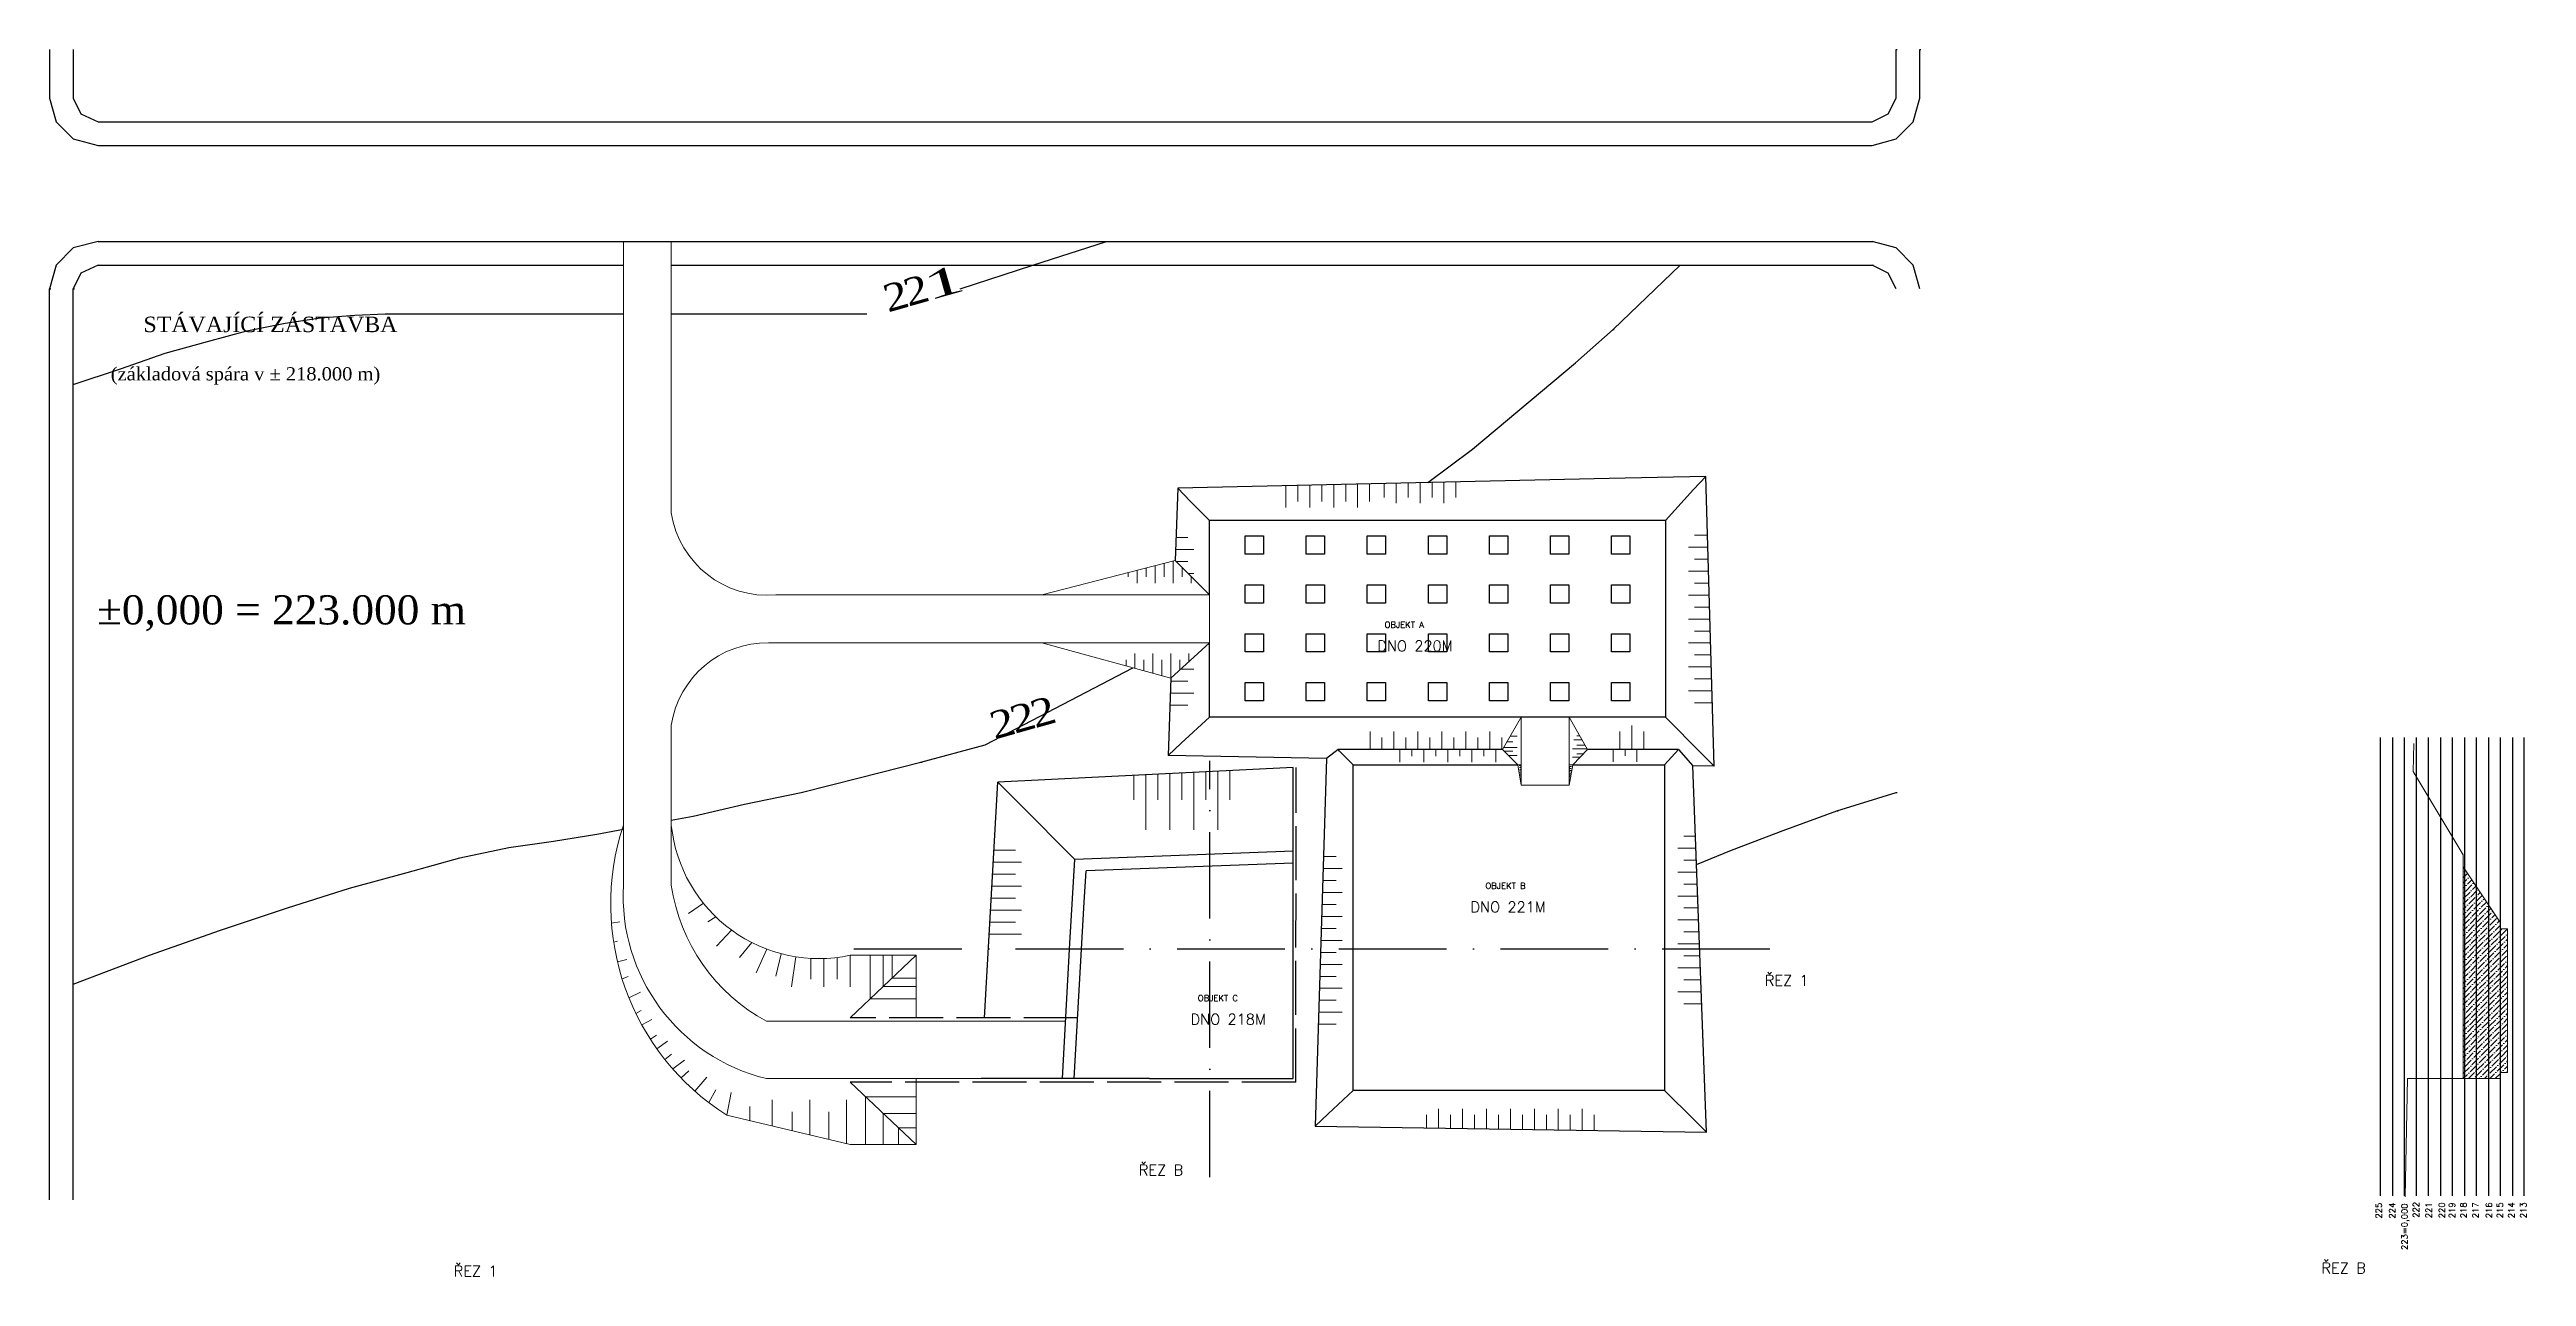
# Model space of a CAD drawing. Header units: millimetres. Extents: x -3518363 to 3223740, y -1530229 to 774657.
# Drawn here: x 968586 to 1175481, y -185893 to -83431 of the extents above; entities that cross this region are included whole.
import ezdxf

# ---------------------------------------------------------------- set-up
doc = ezdxf.new("R2010")
doc.units = ezdxf.units.MM
doc.header["$LTSCALE"] = 15
doc.header["$MEASUREMENT"] = 0
doc.linetypes.add('ACAD_ISO02W100', pattern=[15, 12, -3])
doc.linetypes.add('ACAD_ISO10W100', pattern=[18, 12, -3, 0, -3])
doc.layers.get('0').update_dxf_attribs({"linetype": 'CONTINUOUS'})
for name, color, linetype, lineweight in [('cesty', 7, 'CONTINUOUS', 15), ('HS', 90, 'ACAD_ISO10W100', 15), ('pažení', 220, 'ACAD_ISO02W100', 30), ('texty', 255, 'CONTINUOUS', 15), ('ŘEZ', 11, 'ACAD_ISO10W100', 15)]:
    doc.layers.add(name, color=color, linetype=linetype, lineweight=lineweight)
for name, color, linetype in [('obj 1 patky', 130, 'CONTINUOUS'), ('objekt 1', 40, 'CONTINUOUS'), ('objekt 2', 70, 'CONTINUOUS'), ('objekt 3', 150, 'CONTINUOUS'), ('ŘEZ bílá', 251, 'ACAD_ISO10W100'), ('ŘEZ čerch', 10, 'ACAD_ISO10W100')]:
    doc.layers.add(name, color=color, linetype=linetype)
doc.layers.add('svahovaní', color=7, linetype='CONTINUOUS', lineweight=15, true_color=0xe3331c)
doc.styles.add('romans', font='romans.shx')
doc.styles.add('TIMESNEWROMAN', font='times.ttf')

msp = doc.modelspace()

# ---------------------------------------------------------------- texts
at = {"char_height": 2289.8356, "attachment_point": 7, "rotation": 15.80019522, "style": 'TIMESNEWROMAN'}
for s, insert, width in [('\\W1.16;2', (1038618.55, -105394.654), 3047.34523), ('\\W1.16;2', (1040315.91, -104905.964), 3047.34523), ('\\W1.95;1', (1041987.631, -104417.17), 3945.50577), ('\\W1.16;2', (1047516.913, -141066.202), 3047.34523), ('\\W1.16;2', (1049214.234, -140577.486), 3047.34523), ('\\W1.16;2', (1050911.633, -140114.67), 3047.34523)]:
    msp.add_mtext(s, dxfattribs=dict(at, insert=insert, width=width))
at = {"attachment_point": 7, "style": 'TIMESNEWROMAN'}
for s, insert, char_height, width in [('\\W1.02;STÁVAJÍCÍ\\~ZÁSTAVBA', (976432.817, -107060.497), 1293.94102, 21321.5671), ('{\\W1.03;(základová\\~spára\\~v\\~±\\~218.000\\~m)}', (973701.401, -111419.138), 1099.86018, 22340.96115), ('{\\W1.03;±\\fTimes New Roman|b0|i0|c238|p18;0,000 =\\fTimes New Roman|b0|i0|c0|p18;\\~2\\fTimes New Roman|b0|i0|c238|p18;23\\fTimes New Roman|b0|i0|c0|p18;.000\\~m}', (972546.899, -132012.778), 2433.709411, 49434.83592)]:
    msp.add_mtext(s, dxfattribs=dict(at, insert=insert, char_height=char_height, width=width))
at = {"layer": 'texty', "ltscale": 20, "extrusion": (1.93959e-16, -3.39308e-16, -1), "style": 'romans', "text_generation_flag": 2}
for s, height, p in [('OBJEKT A', 514.897, (-1080102.254, -131725.96)), ('DNO 220M', 890.0917, (-1079493.376, -133683.393)), ('OBJEKT B', 514.897, (-1088523.376, -153525.96)), ('DNO 221M', 890.0917, (-1087273.376, -155483.393)), ('ŘEZ 1', 890.0917, (-1111861.185, -161613.393)), ('OBJEKT C', 514.897, (-1064502.254, -162905.96)), ('DNO 218M', 890.0917, (-1063893.376, -164863.393)), ('ŘEZ B', 890.0917, (-1059571.185, -177453.393)), ('ŘEZ 1', 890.0917, (-1002341.185, -185893.393)), ('ŘEZ B', 890.0917, (-1158361.185, -185633.393))]:
    msp.add_text(s, height=height, dxfattribs=at).set_placement(p)
for s, p in [('225', (-1163401.185, -181063.393)), ('224', (-1164521.185, -181063.393)), ('223=0,000', (-1165551.185, -183683.393)), ('222', (-1166511.185, -180993.393)), ('221', (-1167571.185, -181033.393)), ('220', (-1168671.185, -181033.393)), ('219', (-1169521.185, -181033.393)), ('218', (-1170481.185, -181033.393)), ('217', (-1171481.185, -181033.393)), ('216', (-1172601.185, -181033.393)), ('215', (-1173521.185, -181033.393)), ('214', (-1174481.185, -181033.393)), ('213', (-1175481.185, -181033.393))]:
    msp.add_text(s, height=514.897, rotation=270, dxfattribs=at).set_placement(p)

# ---------------------------------------------------------------- hatches: boundary and pattern name
at = {"layer": 'HS', "linetype": 'ByBlock', "extrusion": (1.93959e-16, -3.39308e-16, -1)}
h = msp.add_hatch(dxfattribs=at)
h.set_pattern_fill('ANSI36', color=256, scale=2500)
h.set_pattern_definition([(315, (17781.2, 81156.6), (607.66989, -165.72815), [781.25, -156.25, 0, -156.25])])
h.paths.add_polyline_path([(-1170194.642, -169373.648), (-1170193.185, -151673.393), (-1170301.185, -151836.713), (-1170301.185, -169373.64)])
h.paths.add_polyline_path([(-1170301.185, -169373.64), (-1170301.185, -151836.713), (-1171301.185, -153348.94), (-1171301.185, -169373.557)])
h.paths.add_polyline_path([(-1171301.185, -169373.557), (-1171301.185, -153348.94), (-1172301.185, -154861.166), (-1172301.185, -169373.475)])
h.paths.add_polyline_path([(-1172301.185, -169373.475), (-1172301.185, -154861.166), (-1173301.185, -156373.393), (-1173301.185, -169373.393)])
h.paths.add_polyline_path([(-1173301.185, -168873.393), (-1173301.185, -156873.393), (-1173901.185, -156873.393), (-1173901.185, -168873.393)])

# ---------------------------------------------------------------- linework, layer by layer
for p, q in [((972649.777, -99453.744), (1120944.495, -99453.744)), ((972649.777, -101434.091), (1016523.376, -101434.091)), ((1020523.376, -101434.091), (1095523.376, -101434.091)), ((1095523.376, -101434.091), (1120944.495, -101434.091)), ((1034657.856, -105497.656), (1036843.958, -105497.656))]:
    msp.add_line(p, q)
at = {"elevation": 0}
for points in [[(968586.205, -83430.916), (968586.205, -87494.482), (969126.298, -89474.829), (970566.552, -90889.359), (972649.777, -91455.176), (1120841.624, -91455.176), (1122821.971, -90889.359), (1124262.232, -89474.829), (1124802.318, -87494.482), (1124802.318, -83430.916), (1124905.202, -83430.916)], [(970566.552, -83430.916), (970566.552, -87494.482), (971209.522, -88806.14), (972649.777, -89474.829), (1120841.624, -89474.829), (1122153.283, -88806.14), (1122821.971, -87494.482), (1122821.971, -83430.916), (1122924.855, -83430.916)], [(972649.777, -99453.744), (970566.552, -99993.843), (969126.298, -101434.091), (968586.205, -103414.438), (968689.076, -103414.438)], [(1044662.476, -103414.438), (1050706.388, -101434.091), (1056863.515, -99453.744)], [(1124802.318, -103414.438), (1124262.232, -101434.091), (1122821.971, -99993.843), (1120841.624, -99453.744), (1120944.495, -99453.744)], [(968586.205, -179490.702), (968586.205, -103414.438), (968689.076, -103414.438)], [(972649.777, -101434.091), (971209.522, -102102.779), (970566.552, -103414.438), (970669.43, -103414.438)], [(970566.552, -179490.702), (970566.552, -103414.438), (970669.43, -103414.438)], [(1099186.381, -106809.315), (1104793.079, -101434.091), (1104895.963, -101434.091)], [(1122821.971, -103414.438), (1122153.283, -102102.779), (1120841.624, -101434.091), (1120944.495, -101434.091)], [(970566.552, -111412.98), (974527.253, -110101.321), (978256.48, -108789.662), (981779.959, -107812.361), (985071.965, -106912.186), (988261.1, -106269.216), (991218.762, -105832.014), (994073.553, -105600.527), (996619.717, -105497.656), (1016523.376, -105497.656)], [(1020523.376, -105497.656), (1034760.727, -105497.656)], [(1096052.429, -109596.592), (1099186.381, -106809.315), (1099289.252, -106809.315)], [(1083702.061, -119596.511), (1087432.874, -116813.948), (1096052.429, -109596.592)], [(1041370.47, -142944.253), (1046745.694, -141504.006), (1059063.651, -135060.689)], [(1020523.376, -147781.197), (1022338.538, -147445.047), (1026633.583, -146442.028), (1031365.837, -145464.7), (1036200.988, -144255.912), (1041370.47, -142944.253), (1041473.341, -142944.253)], [(1117883.962, -147007.845), (1122821.971, -145464.7), (1122924.855, -145464.7)], [(970566.552, -161487.528), (976944.822, -159069.965), (982860.145, -156986.734), (988466.849, -155109.258), (993636.331, -153463.268), (998471.469, -152151.609), (1002869.391, -150942.821), (1006958.681, -150068.365), (1010687.909, -149528.265), (1014314.265, -148962.474), (1016523.376, -148535.382)], [(1106154.265, -151488.239), (1109088.117, -150299.851), (1113383.168, -148653.835), (1117883.962, -147007.845), (1117986.833, -147007.845)]]:
    msp.add_lwpolyline(points, dxfattribs=at)
at = {"layer": 'cesty', "linetype": 'ByBlock', "extrusion": (1.93959e-16, -3.39308e-16, -1)}
for p, q in [((1016523.376, -148213.393), (1016523.376, -99453.744)), ((1020523.376, -122134.723), (1020523.376, -99453.744)), ((1091523.376, -122773.393), (1093523.376, -122773.393)), ((1093523.376, -122773.393), (1095523.376, -122773.393)), ((1062604.217, -126104.233), (1051473.376, -128973.393)), ((1065473.376, -128973.393), (1062604.217, -126104.233)), ((1051473.376, -128973.393), (1029241.743, -128973.393)), ((1065473.376, -128973.393), (1051473.376, -128973.393)), ((1065473.376, -128973.393), (1065473.376, -132973.393)), ((1051473.376, -132973.393), (1028633.376, -132973.393)), ((1051473.376, -132973.393), (1065473.376, -132973.393)), ((1062253.444, -135937.87), (1051473.376, -132973.393)), ((1065473.376, -132973.393), (1062253.444, -135937.87)), ((1020523.376, -148213.393), (1020523.376, -139842.063)), ((1089958.758, -141884.061), (1091523.376, -139173.393)), ((1093523.376, -139173.393), (1091523.376, -139173.393)), ((1091523.376, -139173.393), (1091523.376, -144873.393)), ((1095523.376, -139173.393), (1093523.376, -139173.393)), ((1095523.376, -144873.393), (1095523.376, -139173.393)), ((1097043.267, -141884.061), (1095523.376, -139173.393)), ((1091233.376, -143173.393), (1089958.758, -141884.061)), ((1095813.376, -143173.393), (1097043.267, -141884.061)), ((1091233.376, -143173.393), (1091523.376, -144873.393)), ((1091233.376, -143173.393), (1091523.376, -143173.393)), ((1095813.376, -143173.393), (1095523.376, -144873.393)), ((1095813.376, -143173.393), (1095523.376, -143173.393)), ((1091523.376, -144873.393), (1095523.376, -144873.393)), ((1016523.376, -153213.393), (1016523.376, -148213.393)), ((1020523.376, -153213.393), (1020523.376, -148213.393)), ((1035473.376, -159073.393), (1040973.376, -159073.393)), ((1040973.376, -159073.393), (1035473.376, -164283.393)), ((1040973.376, -159073.393), (1040973.376, -164283.393)), ((1053457.006, -164573.393), (1028473.376, -164573.393)), ((1048903.376, -169373.393), (1028473.376, -169373.393)), ((1040973.376, -174873.393), (1040973.376, -169373.393)), ((1040973.376, -174873.393), (1035473.376, -169673.393)), ((1035473.376, -174873.393), (1025152.169, -172425.5)), ((1035473.376, -174873.393), (1040973.376, -174873.393))]:
    msp.add_line(p, q, dxfattribs=at)
for centre, radius, start, end in [((-1028538.376, -120893.393), 8110.556, 265.02492317, 351.19621357), ((-1028538.376, -141083.393), 8110.556, 8.80378643, 90.67112825), ((-1036346.617, -154792.351), 20886.445, 302.40952397, 18.36002891), ((-1032861.822, -146948.318), 12403.131, 257.8450583, 354.14585679), ((-1032207.524, -154113.67), 15709.964, 283.75041491, 3.28520099), ((-1035793.491, -150988.801), 15431.306, 298.31819504, 351.71130566)]:
    msp.add_arc(centre, radius, start, end, dxfattribs=at)
at = {"layer": 'HS', "linetype": 'ByBlock', "extrusion": (1.93959e-16, -3.39308e-16, -1)}
msp.add_line((1170193.185, -151673.393), (1170194.642, -169373.648), dxfattribs=at)
at = {"layer": 'obj 1 patky', "extrusion": (1.93959e-16, -3.39308e-16, -1)}
for points in [[(-1069988.376, -124053.393), (-1069988.376, -125583.393), (-1068458.376, -125583.393), (-1068458.376, -124053.393)], [(-1075088.376, -124053.393), (-1075088.376, -125583.393), (-1073558.376, -125583.393), (-1073558.376, -124053.393)], [(-1080188.376, -124053.393), (-1080188.376, -125583.393), (-1078658.376, -125583.393), (-1078658.376, -124053.393)], [(-1080188.376, -124053.393), (-1080188.376, -125583.393), (-1078658.376, -125583.393), (-1078658.376, -124053.393)], [(-1085288.376, -124053.393), (-1085288.376, -125583.393), (-1083758.376, -125583.393), (-1083758.376, -124053.393)], [(-1085288.376, -124053.393), (-1085288.376, -125583.393), (-1083758.376, -125583.393), (-1083758.376, -124053.393)], [(-1090388.376, -124053.393), (-1090388.376, -125583.393), (-1088858.376, -125583.393), (-1088858.376, -124053.393)], [(-1090388.376, -124053.393), (-1090388.376, -125583.393), (-1088858.376, -125583.393), (-1088858.376, -124053.393)], [(-1095488.376, -124053.393), (-1095488.376, -125583.393), (-1093958.376, -125583.393), (-1093958.376, -124053.393)], [(-1095488.376, -124053.393), (-1095488.376, -125583.393), (-1093958.376, -125583.393), (-1093958.376, -124053.393)], [(-1100588.376, -124053.393), (-1100588.376, -125583.393), (-1099058.376, -125583.393), (-1099058.376, -124053.393)], [(-1100588.376, -124053.393), (-1100588.376, -125583.393), (-1099058.376, -125583.393), (-1099058.376, -124053.393)], [(-1069988.376, -128133.393), (-1069988.376, -129663.393), (-1068458.376, -129663.393), (-1068458.376, -128133.393)], [(-1075088.376, -128133.393), (-1075088.376, -129663.393), (-1073558.376, -129663.393), (-1073558.376, -128133.393)], [(-1080188.376, -128133.393), (-1080188.376, -129663.393), (-1078658.376, -129663.393), (-1078658.376, -128133.393)], [(-1080188.376, -128133.393), (-1080188.376, -129663.393), (-1078658.376, -129663.393), (-1078658.376, -128133.393)], [(-1085288.376, -128133.393), (-1085288.376, -129663.393), (-1083758.376, -129663.393), (-1083758.376, -128133.393)], [(-1085288.376, -128133.393), (-1085288.376, -129663.393), (-1083758.376, -129663.393), (-1083758.376, -128133.393)], [(-1090388.376, -128133.393), (-1090388.376, -129663.393), (-1088858.376, -129663.393), (-1088858.376, -128133.393)], [(-1090388.376, -128133.393), (-1090388.376, -129663.393), (-1088858.376, -129663.393), (-1088858.376, -128133.393)], [(-1095488.376, -128133.393), (-1095488.376, -129663.393), (-1093958.376, -129663.393), (-1093958.376, -128133.393)], [(-1095488.376, -128133.393), (-1095488.376, -129663.393), (-1093958.376, -129663.393), (-1093958.376, -128133.393)], [(-1100588.376, -128133.393), (-1100588.376, -129663.393), (-1099058.376, -129663.393), (-1099058.376, -128133.393)], [(-1069988.376, -132213.393), (-1069988.376, -133743.393), (-1068458.376, -133743.393), (-1068458.376, -132213.393)], [(-1075088.376, -132213.393), (-1075088.376, -133743.393), (-1073558.376, -133743.393), (-1073558.376, -132213.393)], [(-1080188.376, -132213.393), (-1080188.376, -133743.393), (-1078658.376, -133743.393), (-1078658.376, -132213.393)], [(-1080188.376, -132213.393), (-1080188.376, -133743.393), (-1078658.376, -133743.393), (-1078658.376, -132213.393)], [(-1085288.376, -132213.393), (-1085288.376, -133743.393), (-1083758.376, -133743.393), (-1083758.376, -132213.393)], [(-1085288.376, -132213.393), (-1085288.376, -133743.393), (-1083758.376, -133743.393), (-1083758.376, -132213.393)], [(-1090388.376, -132213.393), (-1090388.376, -133743.393), (-1088858.376, -133743.393), (-1088858.376, -132213.393)], [(-1090388.376, -132213.393), (-1090388.376, -133743.393), (-1088858.376, -133743.393), (-1088858.376, -132213.393)], [(-1095488.376, -132213.393), (-1095488.376, -133743.393), (-1093958.376, -133743.393), (-1093958.376, -132213.393)], [(-1095488.376, -132213.393), (-1095488.376, -133743.393), (-1093958.376, -133743.393), (-1093958.376, -132213.393)], [(-1100588.376, -132213.393), (-1100588.376, -133743.393), (-1099058.376, -133743.393), (-1099058.376, -132213.393)], [(-1069988.376, -136293.393), (-1069988.376, -137823.393), (-1068458.376, -137823.393), (-1068458.376, -136293.393)], [(-1075088.376, -136293.393), (-1075088.376, -137823.393), (-1073558.376, -137823.393), (-1073558.376, -136293.393)], [(-1080188.376, -136293.393), (-1080188.376, -137823.393), (-1078658.376, -137823.393), (-1078658.376, -136293.393)], [(-1080188.376, -136293.393), (-1080188.376, -137823.393), (-1078658.376, -137823.393), (-1078658.376, -136293.393)], [(-1085288.376, -136293.393), (-1085288.376, -137823.393), (-1083758.376, -137823.393), (-1083758.376, -136293.393)], [(-1085288.376, -136293.393), (-1085288.376, -137823.393), (-1083758.376, -137823.393), (-1083758.376, -136293.393)], [(-1090388.376, -136293.393), (-1090388.376, -137823.393), (-1088858.376, -137823.393), (-1088858.376, -136293.393)], [(-1090388.376, -136293.393), (-1090388.376, -137823.393), (-1088858.376, -137823.393), (-1088858.376, -136293.393)], [(-1095488.376, -136293.393), (-1095488.376, -137823.393), (-1093958.376, -137823.393), (-1093958.376, -136293.393)], [(-1095488.376, -136293.393), (-1095488.376, -137823.393), (-1093958.376, -137823.393), (-1093958.376, -136293.393)], [(-1100588.376, -136293.393), (-1100588.376, -137823.393), (-1099058.376, -137823.393), (-1099058.376, -136293.393)]]:
    msp.add_lwpolyline(points, close=True, dxfattribs=at)
at = {"layer": 'objekt 1', "linetype": 'ByBlock', "extrusion": (1.93959e-16, -3.39308e-16, -1)}
for p, q in [((1098855.572, -119256.672), (1062819.646, -120064.83)), ((1106924.565, -119075.713), (1098855.572, -119256.672)), ((1105892.856, -120164.555), (1106924.565, -119075.713)), ((1107634.518, -143282.857), (1106924.565, -119075.713)), ((1062819.646, -120064.83), (1062604.217, -126104.233)), ((1063872.377, -121133.36), (1062819.646, -120064.83)), ((1062253.444, -135937.87), (1062023.827, -142375.03)), ((1063114.434, -141345.187), (1062023.827, -142375.03)), ((1075242.373, -142638.13), (1062023.827, -142375.03)), ((1076210.169, -141884.061), (1075242.373, -142638.13)), ((1089958.758, -141884.061), (1076210.169, -141884.061)), ((1104657.164, -141884.061), (1097043.267, -141884.061)), ((1104657.164, -141884.061), (1105847.787, -143247.294)), ((1106568.535, -142227.547), (1107634.518, -143282.857)), ((1107634.518, -143282.857), (1105847.787, -143247.294))]:
    msp.add_line(p, q, dxfattribs=at)
at = {"layer": 'objekt 1', "extrusion": (1.93959e-16, -3.39308e-16, -1)}
for p, q in [((1065473.376, -122773.393), (1063872.377, -121133.36)), ((1103573.376, -122773.393), (1105892.856, -120164.555)), ((1103573.376, -122773.393), (1065473.376, -122773.393)), ((1065473.376, -128973.393), (1065473.376, -122773.393)), ((1103573.376, -122773.393), (1103573.376, -139173.393)), ((1065473.376, -139173.393), (1065473.376, -132973.393)), ((1065473.376, -139173.393), (1063114.434, -141345.187)), ((1091523.376, -139173.393), (1065473.376, -139173.393)), ((1103573.376, -139173.393), (1091523.376, -139173.393)), ((1103573.376, -139173.393), (1106568.535, -142227.547))]:
    msp.add_line(p, q, dxfattribs=at)
at = {"layer": 'objekt 2', "linetype": 'ByBlock', "extrusion": (1.93959e-16, -3.39308e-16, -1)}
for p, q in [((1075242.373, -142638.13), (1074312.207, -173345.724)), ((1076347.864, -142023.346), (1076210.169, -141884.061)), ((1106985.342, -173835.228), (1105847.787, -143247.294)), ((1075397.2, -172309.968), (1074312.207, -173345.724)), ((1074312.207, -173345.724), (1106985.342, -173835.228)), ((1105918.773, -172780.509), (1106985.342, -173835.228))]:
    msp.add_line(p, q, dxfattribs=at)
at = {"layer": 'objekt 2', "extrusion": (1.93959e-16, -3.39308e-16, -1)}
for p, q in [((1077473.376, -143173.393), (1076347.864, -142023.346)), ((1103473.376, -143173.393), (1104657.164, -141884.061)), ((1077473.376, -170373.393), (1077473.376, -143173.393)), ((1077473.376, -143173.393), (1091233.376, -143173.393)), ((1095813.376, -143173.393), (1103473.376, -143173.393)), ((1103473.376, -143173.393), (1103473.376, -170373.393)), ((1077473.376, -170373.393), (1075397.2, -172309.968)), ((1103473.376, -170373.393), (1077473.376, -170373.393)), ((1103473.376, -170373.393), (1105918.773, -172780.509))]:
    msp.add_line(p, q, dxfattribs=at)
at = {"layer": 'objekt 3', "linetype": 'ByBlock', "extrusion": (1.93959e-16, -3.39308e-16, -1)}
for p, q in [((1046690.705, -164283.393), (1047801.612, -144603.786)), ((1072473.376, -143393.393), (1047801.612, -144603.786)), ((1048505.994, -145313.607), (1047801.612, -144603.786)), ((1072473.376, -144393.393), (1072473.376, -143393.393)), ((1072473.376, -145893.393), (1072473.376, -144393.393)), ((1049562.568, -146378.338), (1048505.994, -145313.607)), ((1072473.376, -150373.393), (1054219.215, -151070.941)), ((1053824.172, -158069.083), (1054219.215, -151070.941)), ((1055017.972, -154635.935), (1055165.391, -152024.423)), ((1072473.376, -151373.393), (1055165.391, -152024.423)), ((1054186.047, -169373.393), (1055017.972, -154635.935)), ((1053186.047, -169373.393), (1053824.172, -158069.083)), ((1048903.376, -169373.393), (1046403.376, -169373.393))]:
    msp.add_line(p, q, dxfattribs=at)
at = {"layer": 'objekt 3', "extrusion": (1.93959e-16, -3.39308e-16, -1)}
for p, q in [((1054219.215, -151070.941), (1049562.568, -146378.338)), ((1072473.376, -157373.393), (1072473.376, -145893.393)), ((1072473.376, -169373.393), (1072473.376, -157373.393)), ((1060473.376, -169373.393), (1048903.376, -169373.393)), ((1060473.376, -169373.393), (1072473.376, -169373.393))]:
    msp.add_line(p, q, dxfattribs=at)
at = {"layer": 'pažení', "linetype": 'ACAD_ISO02W100', "lineweight": -2, "ltscale": 25, "extrusion": (1.93959e-16, -3.39308e-16, -1)}
for p, q in [((1072683.376, -169673.393), (1072726.691, -143380.965)), ((1054473.376, -164283.393), (1035473.376, -164283.393)), ((1072683.376, -169673.393), (1035473.376, -169673.393))]:
    msp.add_line(p, q, dxfattribs=at)
at = {"layer": 'svahovaní', "color": 0, "extrusion": (1.93959e-16, -3.39308e-16, -1)}
for p, q in [((1071852.79, -119862.249), (1071852.79, -121677.804)), ((1072852.79, -119839.193), (1072852.79, -121177.804)), ((1073852.79, -119816.138), (1073852.79, -121677.804)), ((1074852.79, -119793.082), (1074852.79, -121177.804)), ((1075852.79, -119770.026), (1075852.79, -121677.804)), ((1076852.79, -119746.971), (1076852.79, -121177.804)), ((1077852.79, -119723.915), (1077852.79, -121677.804)), ((1078852.79, -119700.86), (1078852.79, -121177.804)), ((1080062.243, -119672.975), (1080062.243, -120827.142)), ((1081062.243, -119649.92), (1081062.243, -121327.142)), ((1082062.243, -119626.864), (1082062.243, -120827.142)), ((1083062.243, -119603.808), (1083062.243, -121327.142)), ((1084062.243, -119580.753), (1084062.243, -120827.142)), ((1085062.243, -119557.697), (1085062.243, -121327.142)), ((1086062.243, -119534.642), (1086062.243, -120827.142)), ((1107068.706, -123990.471), (1105997.456, -123990.471)), ((1062433.376, -126148.27), (1062433.376, -127982.64)), ((1062657.133, -125184.876), (1064169.633, -125184.876)), ((1062684.86, -126184.876), (1063669.633, -126184.876)), ((1062694.633, -124184.876), (1063669.633, -124184.876)), ((1107099.331, -124990.471), (1105497.456, -124990.471)), ((1107129.956, -125990.471), (1105997.456, -125990.471)), ((1058687.431, -127113.85), (1058683.376, -127472.64)), ((1059433.376, -126921.57), (1059433.376, -127982.64)), ((1060183.376, -126728.245), (1060183.376, -127472.64)), ((1060933.376, -126534.92), (1060933.376, -127982.64)), ((1061683.376, -126341.595), (1061683.376, -127472.64)), ((1063183.376, -126683.393), (1063183.376, -127472.64)), ((1063684.86, -127184.876), (1064169.633, -127184.876)), ((1063933.376, -127433.393), (1063933.376, -127982.64)), ((1107160.581, -126990.471), (1105497.456, -126990.471)), ((1107191.206, -127990.471), (1105997.456, -127990.471)), ((1107221.831, -128990.471), (1105497.456, -128990.471)), ((1107252.456, -129990.471), (1105997.456, -129990.471)), ((1107283.081, -130990.471), (1105497.456, -130990.471)), ((1107313.706, -131990.471), (1105997.456, -131990.471)), ((1058502.821, -134903.801), (1058503.444, -134390.129)), ((1059253.444, -135110.752), (1059253.444, -133880.129)), ((1060003.444, -135317.531), (1060003.444, -134390.129)), ((1060753.444, -135524.311), (1060753.444, -133880.129)), ((1061503.444, -135731.091), (1061503.444, -134390.129)), ((1062253.444, -135937.87), (1062253.444, -133880.129)), ((1063003.444, -135247.372), (1063003.444, -134390.129)), ((1063753.444, -134556.873), (1063753.444, -133880.129)), ((1107344.331, -132990.471), (1105497.456, -132990.471)), ((1107374.956, -133990.471), (1105997.456, -133990.471)), ((1062244.633, -136184.876), (1063669.633, -136184.876)), ((1063071.325, -135184.876), (1064169.633, -135184.876)), ((1107405.581, -134990.471), (1105497.456, -134990.471)), ((1107436.206, -135990.471), (1105997.456, -135990.471)), ((1062169.633, -138184.876), (1063669.633, -138184.876)), ((1062207.133, -137184.876), (1064169.633, -137184.876)), ((1107466.831, -136990.471), (1105497.456, -136990.471)), ((1107497.456, -137990.471), (1105997.456, -137990.471)), ((1078883.376, -141884.061), (1078883.376, -140394.061)), ((1080883.376, -141884.061), (1080883.376, -140394.061)), ((1082883.376, -141884.061), (1082883.376, -140394.061)), ((1084883.376, -141884.061), (1084883.376, -140394.061)), ((1086883.376, -141884.061), (1086883.376, -140394.061)), ((1088883.376, -141884.061), (1088883.376, -140394.061)), ((1099743.376, -141884.061), (1099743.376, -140384.061)), ((1100743.376, -141884.061), (1100743.376, -139884.061)), ((1101743.376, -141884.061), (1101743.376, -140384.061)), ((1079883.376, -141884.061), (1079883.376, -140894.061)), ((1081383.376, -141884.061), (1081383.376, -142952.591)), ((1081883.376, -141884.061), (1081883.376, -140894.061)), ((1082383.376, -141884.061), (1082383.376, -142452.591)), ((1083383.376, -141884.061), (1083383.376, -142952.591)), ((1083883.376, -141884.061), (1083883.376, -140894.061)), ((1084383.376, -141884.061), (1084383.376, -142452.591)), ((1085383.376, -141884.061), (1085383.376, -142952.591)), ((1085883.376, -141884.061), (1085883.376, -140894.061)), ((1086383.376, -141884.061), (1086383.376, -142452.591)), ((1087383.376, -141884.061), (1087383.376, -142952.591)), ((1087883.376, -141884.061), (1087883.376, -140894.061)), ((1088383.376, -141884.061), (1088383.376, -142452.591)), ((1089383.376, -141884.061), (1089383.376, -142952.591)), ((1089883.376, -141884.061), (1089883.376, -140894.061)), ((1090059.464, -141709.59), (1091173.376, -141709.59)), ((1090085.013, -142011.774), (1090813.376, -142013.393)), ((1090324.094, -141251.123), (1090813.376, -141251.123)), ((1090443.05, -142373.944), (1091173.376, -142373.944)), ((1090598.228, -140776.193), (1091173.376, -140776.193)), ((1097014.502, -141832.761), (1095803.376, -141833.393)), ((1096428.321, -142528.727), (1095803.376, -142528.727)), ((1096598.365, -141090.595), (1095903.376, -141090.595)), ((1096153.376, -140753.393), (1096409.293, -140753.393)), ((1096835.43, -141513.393), (1096153.376, -141513.393)), ((1096701.641, -142242.198), (1096153.376, -142242.198)), ((1099183.376, -141884.061), (1099183.376, -142904.061)), ((1100183.376, -141884.061), (1100183.376, -142404.061)), ((1101183.376, -141884.061), (1101183.376, -142904.061)), ((1059163.376, -144046.379), (1059163.376, -146084.059)), ((1060163.376, -143997.319), (1060163.376, -148584.059)), ((1061163.376, -143948.26), (1061163.376, -146084.059)), ((1062163.376, -143899.2), (1062163.376, -148584.059)), ((1063163.376, -143850.14), (1063163.376, -146084.059)), ((1064163.376, -143801.08), (1064163.376, -148584.059)), ((1065163.376, -143752.02), (1065163.376, -146084.059)), ((1066163.376, -143702.96), (1066163.376, -148584.059)), ((1067163.376, -143653.9), (1067163.376, -146084.059)), ((1091523.376, -143233.393), (1091333.376, -143233.393)), ((1091523.376, -143393.393), (1091363.376, -143393.393)), ((1091523.376, -143573.393), (1091373.376, -143573.393)), ((1091523.376, -143773.393), (1091393.376, -143773.393)), ((1091523.376, -143993.393), (1091403.376, -143993.393)), ((1091523.376, -143653.393), (1091453.376, -143653.393)), ((1091523.376, -143893.393), (1091453.376, -143893.393)), ((1091523.376, -143303.393), (1091463.376, -143303.393)), ((1091523.376, -143493.393), (1091463.376, -143493.393)), ((1091523.376, -144093.393), (1091463.376, -144093.393)), ((1095523.376, -143313.393), (1095713.376, -143313.393)), ((1095523.376, -143383.393), (1095583.376, -143383.393)), ((1095523.376, -143473.393), (1095683.376, -143473.393)), ((1095523.376, -143573.393), (1095583.376, -143573.393)), ((1095523.376, -143653.393), (1095673.376, -143653.393)), ((1095523.376, -143733.393), (1095593.376, -143733.393)), ((1095523.376, -143853.393), (1095653.376, -143853.393)), ((1095523.376, -143973.393), (1095593.376, -143973.393)), ((1095523.376, -144073.393), (1095643.376, -144073.393)), ((1095523.376, -144173.393), (1095583.376, -144173.393)), ((1047479.871, -150303.393), (1049266.293, -150303.393)), ((1075009.576, -150830.837), (1076070.132, -150830.837)), ((1106103.481, -150122.687), (1104586.946, -150122.687)), ((1106066.291, -149122.687), (1105086.946, -149122.687)), ((1047366.972, -152303.393), (1049266.293, -152303.393)), ((1047423.422, -151303.393), (1049766.293, -151303.393)), ((1074946.798, -152830.837), (1076070.132, -152830.837)), ((1074978.187, -151830.837), (1076570.132, -151830.837)), ((1106177.86, -152122.687), (1104586.946, -152122.687)), ((1106140.67, -151122.687), (1105086.946, -151122.687)), ((1023198.785, -154724.138), (1021962.405, -155592.86)), ((1047254.073, -154303.393), (1049266.293, -154303.393)), ((1047310.522, -153303.393), (1049766.293, -153303.393)), ((1074884.021, -154830.837), (1076070.132, -154830.837)), ((1074915.41, -153830.837), (1076570.132, -153830.837)), ((1106252.239, -154122.687), (1104586.946, -154122.687)), ((1106215.05, -153122.687), (1105086.946, -153122.687)), ((1106289.429, -155122.687), (1105086.946, -155122.687)), ((1015521.402, -156390.475), (1016213.376, -156283.393)), ((1024242.822, -155867.426), (1023573.376, -156283.393)), ((1025552.919, -156969.176), (1024293.376, -158303.393)), ((1047141.173, -156303.393), (1049266.293, -156303.393)), ((1047197.623, -155303.393), (1049766.293, -155303.393)), ((1074821.243, -156830.837), (1076070.132, -156830.837)), ((1074852.632, -155830.837), (1076570.132, -155830.837)), ((1106326.619, -156122.687), (1104586.946, -156122.687)), ((1106363.808, -157122.687), (1105086.946, -157122.687)), ((1015702.664, -157965.8), (1016023.376, -157903.393)), ((1027260.619, -158014.671), (1026223.376, -159253.393)), ((1028488.938, -158555.02), (1027613.376, -160543.393)), ((1029710.206, -158944.358), (1029253.376, -160823.393)), ((1030926.49, -159199.528), (1030563.376, -161713.393)), ((1034380.263, -159258.151), (1034380.263, -161063.393)), ((1035473.376, -159073.393), (1035473.376, -161713.393)), ((1037123.376, -159073.393), (1037123.376, -162720.393)), ((1038223.376, -159073.393), (1038223.376, -161678.393)), ((1038963.376, -159073.393), (1038963.376, -160977.411)), ((1047084.724, -157303.393), (1049766.293, -157303.393)), ((1074758.465, -158830.837), (1076070.132, -158830.837)), ((1074789.854, -157830.837), (1076570.132, -157830.837)), ((1106400.998, -158122.687), (1104586.946, -158122.687)), ((1106438.188, -159122.687), (1105086.946, -159122.687)), ((1016024.678, -159615.457), (1016803.376, -159413.393)), ((1016415.932, -161038.261), (1016923.376, -160833.393)), ((1032183.376, -159332.879), (1032183.376, -161063.393)), ((1033262.78, -159344.966), (1033262.78, -161713.393)), ((1038963.376, -160977.411), (1040973.376, -160977.411)), ((1074695.687, -160830.837), (1076070.132, -160830.837)), ((1074727.076, -159830.837), (1076570.132, -159830.837)), ((1106475.377, -160122.687), (1104586.946, -160122.687)), ((1106512.567, -161122.687), (1105086.946, -161122.687)), ((1016987.885, -162633.465), (1017943.376, -162143.393)), ((1037123.376, -162720.393), (1040973.376, -162720.393)), ((1038223.376, -161678.393), (1040973.376, -161678.393)), ((1074632.91, -162830.837), (1076070.132, -162830.837)), ((1074664.298, -161830.837), (1076570.132, -161830.837)), ((1106549.757, -162122.687), (1104586.946, -162122.687)), ((1106586.946, -163122.687), (1105086.946, -163122.687)), ((1017560.005, -163919.606), (1018013.376, -163683.393)), ((1018061.947, -164887.618), (1018903.376, -164423.393)), ((1074570.132, -164830.837), (1076070.132, -164830.837)), ((1074601.521, -163830.837), (1076570.132, -163830.837)), ((1018770.094, -166075.499), (1019293.376, -165743.393)), ((1019322.407, -166892.758), (1020213.376, -166253.393)), ((1019979.882, -167768.235), (1020533.376, -167323.393)), ((1020637.557, -168557.126), (1021623.376, -167833.393)), ((1021338.461, -169318.15), (1021973.376, -168733.393)), ((1022483.968, -170415.108), (1023493.376, -169253.393)), ((1023646.795, -171374.212), (1024233.376, -170303.393)), ((1025152.169, -172425.5), (1025523.376, -170543.393)), ((1027090.568, -172885.232), (1027090.568, -171693.393)), ((1028953.376, -173327.036), (1028953.376, -171153.393)), ((1032093.376, -174071.754), (1032093.376, -171153.393)), ((1035143.376, -174795.126), (1035143.376, -171153.393)), ((1036753.376, -174873.393), (1036753.376, -170883.574)), ((1036753.376, -170883.574), (1040973.376, -170883.574)), ((1030623.376, -173723.112), (1030623.376, -172153.393)), ((1033673.376, -174446.484), (1033673.376, -172153.393)), ((1038223.376, -174873.393), (1038223.376, -172273.393)), ((1038223.376, -172273.393), (1040973.376, -172273.393)), ((1039493.376, -174873.393), (1039493.376, -173474.12)), ((1039493.376, -173474.12), (1040973.376, -173474.12)), ((1083614.161, -173485.084), (1083614.161, -172382.48)), ((1084614.161, -173500.066), (1084614.161, -171882.48)), ((1085614.161, -173515.048), (1085614.161, -172382.48)), ((1086614.161, -173530.03), (1086614.161, -171882.48)), ((1087614.161, -173545.011), (1087614.161, -172382.48)), ((1088614.161, -173559.993), (1088614.161, -171882.48)), ((1089614.161, -173574.975), (1089614.161, -172382.48)), ((1090614.161, -173589.957), (1090614.161, -171882.48)), ((1091614.161, -173604.939), (1091614.161, -172382.48)), ((1092614.161, -173619.921), (1092614.161, -171882.48)), ((1093614.161, -173634.903), (1093614.161, -172382.48)), ((1094614.161, -173649.884), (1094614.161, -171882.48)), ((1095614.161, -173664.866), (1095614.161, -172382.48)), ((1096614.161, -173679.848), (1096614.161, -171882.48)), ((1097614.161, -173694.83), (1097614.161, -172382.48))]:
    msp.add_line(p, q, dxfattribs=at)
at = {"layer": 'ŘEZ', "linetype": 'ByBlock', "extrusion": (1.93959e-16, -3.39308e-16, -1)}
for p, q in [((1166072.575, -141392.765), (1166021.185, -143734.957)), ((1170193.185, -150673.393), (1166021.185, -143734.957)), ((1170193.185, -151673.393), (1170193.185, -150673.393)), ((1170193.185, -151673.393), (1173301.185, -156373.393)), ((1173301.185, -169373.393), (1173301.185, -156373.393)), ((1173901.185, -156873.393), (1173301.185, -156873.393)), ((1173901.185, -168873.393), (1173901.185, -156873.393)), ((1165339.014, -179253.346), (1165551.182, -169374.031)), ((1165551.182, -169374.031), (1173301.185, -169373.393)), ((1173301.185, -168873.393), (1173901.185, -168873.393))]:
    msp.add_line(p, q, dxfattribs=at)
at = {"layer": 'ŘEZ bílá', "color": 250, "linetype": 'ByBlock', "true_color": 0x1a1a1a, "extrusion": (1.93959e-16, -3.39308e-16, -1)}
for p, q in [((1163301.185, -179153.393), (1163301.185, -140893.393)), ((1164301.185, -140893.393), (1164301.185, -179153.393)), ((1165301.185, -179153.393), (1165301.185, -140893.393)), ((1166301.185, -179153.393), (1166301.185, -140893.393)), ((1167301.185, -179153.393), (1167301.185, -140893.393)), ((1168301.185, -140893.393), (1168301.185, -179153.393)), ((1169301.185, -179153.393), (1169301.185, -140893.393)), ((1170301.185, -140893.393), (1170301.185, -179153.393)), ((1171301.185, -179153.393), (1171301.185, -140893.393)), ((1172301.185, -140893.393), (1172301.185, -179153.393)), ((1173301.185, -179153.393), (1173301.185, -140893.393)), ((1174301.185, -140893.393), (1174301.185, -179153.393)), ((1175301.185, -179153.393), (1175301.185, -140893.393))]:
    msp.add_line(p, q, dxfattribs=at)
at = {"layer": 'ŘEZ čerch', "linetype": 'ACAD_ISO10W100', "ltscale": 40, "extrusion": (1.93959e-16, -3.39308e-16, -1)}
msp.add_line((1065511.185, -177593.393), (1065511.185, -142823.393), dxfattribs=at)
at = {"layer": 'ŘEZ čerch', "linetype": 'ACAD_ISO10W100', "lineweight": -2, "ltscale": 50, "extrusion": (1.93959e-16, -3.39308e-16, -1)}
msp.add_line((1035781.185, -158523.393), (1112711.185, -158523.393), dxfattribs=at)

msp.set_redraw_order([(e.dxf.handle, doc.entitydb.next_handle()) for e in msp.query("TEXT MTEXT ATTDEF DIMENSION ARC_DIMENSION")])  # texts and dimensions are drawn at this point

doc.saveas('drawing.dxf')
